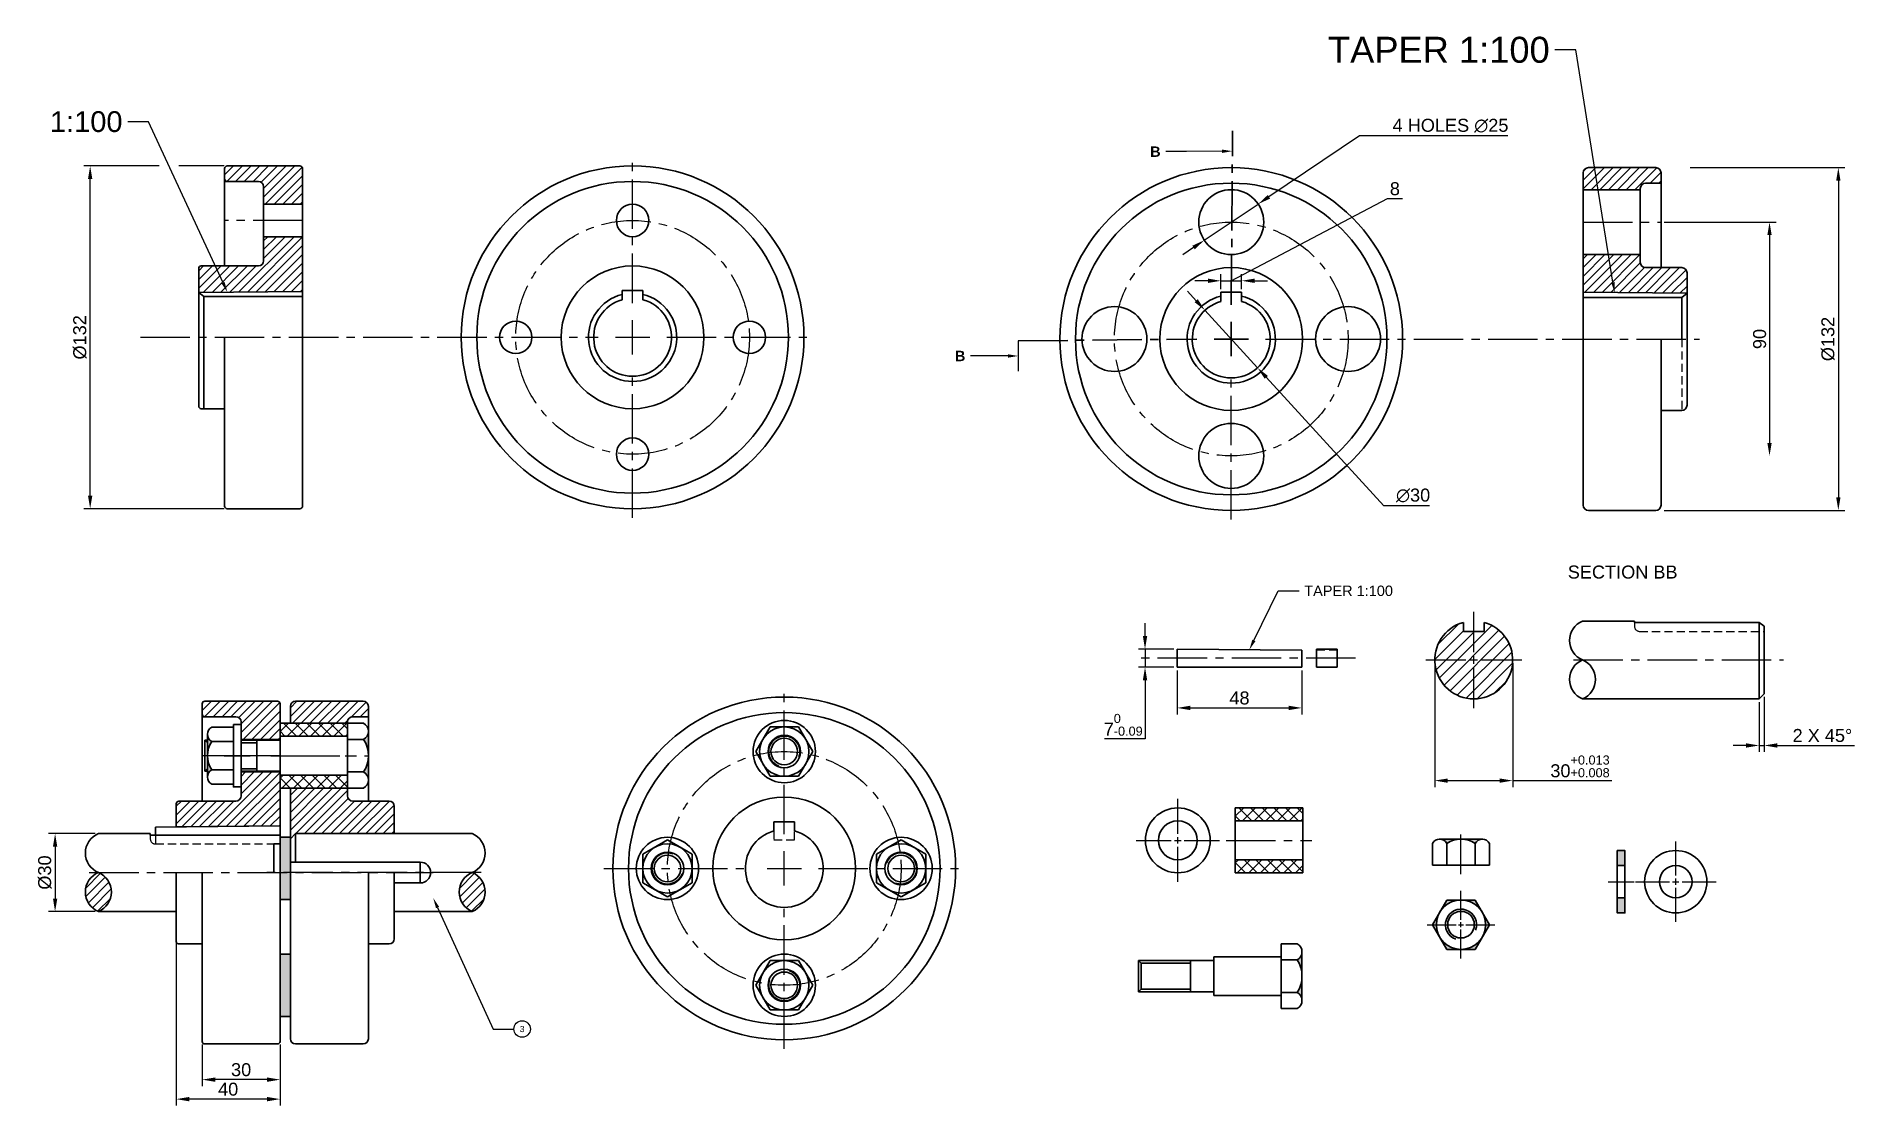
# Model space of a CAD drawing. Header units: millimetres. Extents: x 3557 to 4258, y 1072 to 1484.
import ezdxf
from ezdxf import colors
from ezdxf.entities.mleader import LeaderData, LeaderLine
from ezdxf.enums import TextEntityAlignment as Align
from ezdxf.math import Vec2, Vec3

# ---------------------------------------------------------------- set-up
doc = ezdxf.new("R2010")
doc.units = ezdxf.units.MM
doc.linetypes.add('CENTER2', pattern=[28.575, 19.05, -3.175, 3.175, -3.175])
doc.linetypes.add('HIDDEN2', pattern=[4.7625, 3.175, -1.5875])
for name, color, linetype in [('center lines', 1, 'CENTER2'), ('Dimention', 5, 'Continuous'), ('Hatching', 7, 'Continuous'), ('Hidden lines', 8, 'HIDDEN2')]:
    doc.layers.add(name, color=color, linetype=linetype)
doc.layers.add('Drawing', color=7, linetype='Continuous', lineweight=30)
doc.layers.add('Leaders', color=7, linetype='Continuous', lineweight=30)
doc.styles.get("Standard").update_dxf_attribs({"font": 'arial.ttf'})
doc.dimstyles.new('ISO-25', dxfattribs={"dimscale": 2, "dimtxt": 2.5, "dimasz": 2.5, "dimexe": 1.25, "dimexo": 0.625, "dimtad": 1, "dimtoh": 1, "dimdsep": 46, "dimtxsty": 'Standard', "dimcen": 2.5, "dimadec": 0, "dimazin": 0, "dimtfac": 1, "dimtmove": 0, "dimatfit": 3, "dimfxl": 1, "dimarcsym": 0})
pattern_1 = [(45, (-2213.112, -198.1182), (-1.683798, 1.683798), [])]

msp = doc.modelspace()

# ---------------------------------------------------------------- texts
at = {"layer": 'Leaders'}
msp.add_text('SECTION BB', height=5, dxfattribs=at).set_placement((4147.169, 1275.336))

# ---------------------------------------------------------------- blocks, each defined once
blk = doc.blocks.new('*U1')
at = {"layer": 'Drawing'}
blk.add_circle((0, 0), 6.25, dxfattribs=at)
blk = doc.blocks.new('*U2')
at = {"layer": 'center lines', "color": 0, "linetype": 'ByBlock', "lineweight": -2, "transparency": 16777216}
blk.add_blockref('*U1', (3786.93, 1413.21), dxfattribs=at)
for p, rotation in [((3741.93, 1368.21), 90), ((3831.93, 1368.21), 270), ((3786.93, 1323.21), 180)]:
    blk.add_blockref('*U1', p, dxfattribs=dict(at, rotation=rotation))
blk = doc.blocks.new('*D3')
at = {"layer": 'Defpoints', "color": 0, "transparency": 16777216}
for p in [(3577.99, 1434.21), (3630.79, 1434.21), (3630.79, 1302.21)]:
    blk.add_point(p, dxfattribs=at)
at = {"layer": 'Dimention', "color": 0, "lineweight": -2, "transparency": 16777216}
for p, q in [((3604.58, 1434.21), (3575.49, 1434.21)), ((3577.99, 1307.21), (3577.99, 1429.21)), ((3629.54, 1434.21), (3612.08, 1434.21)), ((3629.54, 1302.21), (3575.49, 1302.21))]:
    blk.add_line(p, q, dxfattribs=at)
at = {"layer": 'Dimention', "color": 0, "transparency": 16777216}
for points in [[(3577.16, 1429.21), (3578.82, 1429.21), (3577.99, 1434.21)], [(3577.16, 1307.21), (3578.82, 1307.21), (3577.99, 1302.21)]]:
    blk.add_solid(points, dxfattribs=at)
at = {"layer": 'Dimention', "color": 0, "transparency": 16777216, "insert": (3574.05, 1368.21), "char_height": 5, "attachment_point": 5, "rotation": 90}
blk.add_mtext('%%C132', dxfattribs=at)
blk = doc.blocks.new('*U4')
at = {"layer": 'Drawing'}
blk.add_circle((0, 0), 12.5, dxfattribs=at)
blk = doc.blocks.new('*U5')
at = {"layer": 'Drawing', "color": 0, "linetype": 'ByBlock', "lineweight": -2, "transparency": 16777216}
blk.add_blockref('*U4', (4155.48, 1378.72), dxfattribs=at)
for p, rotation in [((4110.48, 1333.72), 90), ((4200.48, 1333.72), 270), ((4155.48, 1288.72), 180)]:
    blk.add_blockref('*U4', p, dxfattribs=dict(at, rotation=rotation))
blk = doc.blocks.new('*D7')
at = {"layer": 'Defpoints', "color": 0, "transparency": 16777216}
for p in [(4193.11, 1433.56), (4183.11, 1301.56), (4251.4, 1301.56)]:
    blk.add_point(p, dxfattribs=at)
at = {"layer": 'Dimention', "color": 0, "lineweight": -2, "transparency": 16777216}
for p, q in [((4194.36, 1433.56), (4253.9, 1433.56)), ((4251.4, 1428.56), (4251.4, 1306.56)), ((4184.36, 1301.56), (4253.9, 1301.56))]:
    blk.add_line(p, q, dxfattribs=at)
at = {"layer": 'Dimention', "color": 0, "transparency": 16777216}
for points in [[(4250.56, 1428.56), (4252.23, 1428.56), (4251.4, 1433.56)], [(4250.56, 1306.56), (4252.23, 1306.56), (4251.4, 1301.56)]]:
    blk.add_solid(points, dxfattribs=at)
at = {"layer": 'Dimention', "color": 0, "transparency": 16777216, "insert": (4247.45, 1367.56), "char_height": 5, "attachment_point": 5, "rotation": 90}
blk.add_mtext('%%C132', dxfattribs=at)
blk = doc.blocks.new('*D8')
at = {"layer": 'Defpoints', "color": 0, "transparency": 16777216}
for p in [(4007.41, 1378.63), (4027.66, 1356.5)]:
    blk.add_point(p, dxfattribs=at)
at = {"layer": 'Dimention', "color": 0, "lineweight": -2, "transparency": 16777216}
for p, q in [((4004.04, 1382.32), (4000.66, 1386)), ((4007.41, 1378.63), (4027.66, 1356.5)), ((4076.28, 1303.37), (4031.04, 1352.81)), ((4093.88, 1303.37), (4076.28, 1303.37))]:
    blk.add_line(p, q, dxfattribs=at)
at = {"layer": 'Dimention', "color": 0, "transparency": 16777216}
for points in [[(4004.65, 1382.88), (4003.42, 1381.75), (4007.41, 1378.63)], [(4031.65, 1353.37), (4030.43, 1352.24), (4027.66, 1356.5)]]:
    blk.add_solid(points, dxfattribs=at)
at = {"layer": 'Dimention', "color": 0, "transparency": 16777216, "insert": (4087.59, 1307.31), "char_height": 5, "attachment_point": 5}
blk.add_mtext('∅30', dxfattribs=at)
blk = doc.blocks.new('*D9')
at = {"layer": 'Defpoints', "color": 0, "transparency": 16777216}
for p in [(4027.91, 1419.53), (4007.16, 1405.59)]:
    blk.add_point(p, dxfattribs=at)
at = {"layer": 'Dimention', "color": 0, "lineweight": -2, "transparency": 16777216}
for p, q in [((4066.91, 1445.74), (4032.06, 1422.32)), ((4124.14, 1445.74), (4066.91, 1445.74)), ((4007.16, 1405.59), (4027.91, 1419.53)), ((4003.01, 1402.8), (3998.86, 1400.01))]:
    blk.add_line(p, q, dxfattribs=at)
at = {"layer": 'Dimention', "color": 0, "transparency": 16777216}
for points in [[(4031.6, 1423.01), (4032.53, 1421.63), (4027.91, 1419.53)], [(4002.55, 1403.49), (4003.48, 1402.11), (4007.16, 1405.59)]]:
    blk.add_solid(points, dxfattribs=at)
at = {"layer": 'Dimention', "color": 0, "transparency": 16777216, "insert": (4102, 1449.68), "char_height": 5, "attachment_point": 5}
blk.add_mtext('4 HOLES ∅25', dxfattribs=at)
blk = doc.blocks.new('*D11')
at = {"layer": 'Defpoints', "color": 0, "transparency": 16777216}
for p in [(4183.11, 1412.56), (4017.54, 1322.56), (4224.89, 1322.56)]:
    blk.add_point(p, dxfattribs=at)
at = {"layer": 'Dimention', "color": 0, "lineweight": -2, "transparency": 16777216}
for p, q in [((4184.36, 1412.56), (4227.39, 1412.56)), ((4224.89, 1407.56), (4224.89, 1327.56))]:
    blk.add_line(p, q, dxfattribs=at)
at = {"layer": 'Dimention', "color": 0, "transparency": 16777216}
for points in [[(4224.06, 1407.56), (4225.72, 1407.56), (4224.89, 1412.56)], [(4224.06, 1327.56), (4225.72, 1327.56), (4224.89, 1322.56)]]:
    blk.add_solid(points, dxfattribs=at)
at = {"layer": 'Dimention', "color": 0, "transparency": 16777216, "insert": (4221.09, 1367.56), "char_height": 5, "attachment_point": 5, "rotation": 90}
blk.add_mtext('90', dxfattribs=at)
blk = doc.blocks.new('*D12')
at = {"layer": 'Defpoints', "color": 0, "transparency": 16777216}
for p in [(4021.54, 1389.98), (4013.54, 1385.56), (4021.54, 1385.56)]:
    blk.add_point(p, dxfattribs=at)
at = {"layer": 'Dimention', "color": 0, "lineweight": -2, "transparency": 16777216}
for p, q in [((4017.54, 1389.98), (4077.68, 1421.61)), ((4077.68, 1421.61), (4083.48, 1421.61)), ((4008.54, 1389.98), (4003.54, 1389.98)), ((4013.54, 1386.81), (4013.54, 1392.48)), ((4013.54, 1389.98), (4021.54, 1389.98)), ((4013.54, 1389.98), (4021.54, 1389.98)), ((4021.54, 1386.81), (4021.54, 1392.48)), ((4026.54, 1389.98), (4031.54, 1389.98))]:
    blk.add_line(p, q, dxfattribs=at)
at = {"layer": 'Dimention', "color": 0, "transparency": 16777216}
for points in [[(4008.54, 1390.82), (4008.54, 1389.15), (4013.54, 1389.98)], [(4026.54, 1390.82), (4026.54, 1389.15), (4021.54, 1389.98)]]:
    blk.add_solid(points, dxfattribs=at)
at = {"layer": 'Dimention', "color": 0, "transparency": 16777216, "insert": (4080.58, 1425.41), "char_height": 5, "attachment_point": 5}
blk.add_mtext('8', dxfattribs=at)
blk = doc.blocks.new('*U14')
at = {"layer": 'center lines', "color": 0, "linetype": 'CENTER2', "transparency": 16777216}
for p, q in [((0, 3), (0, 18.5)), ((-18.5, 0), (-3, 0)), ((3, 0), (18.5, 0)), ((0, -18.5), (0, -3))]:
    blk.add_line(p, q, dxfattribs=at)
at = {"layer": 'center lines', "color": 0, "linetype": 'Continuous', "transparency": 16777216}
for p, q in [((-1.5, 0), (1.5, 0)), ((0, -1.5), (0, 1.5))]:
    blk.add_line(p, q, dxfattribs=at)
blk = doc.blocks.new('*U15')
at = {"layer": 'center lines', "color": 0, "linetype": 'CENTER2', "transparency": 16777216}
blk.add_line((-25.5, 0), (55.37, 0), dxfattribs=at)
blk = doc.blocks.new('*D16')
at = {"layer": 'Defpoints', "color": 0, "transparency": 16777216}
for p in [(4095.96, 1243.98), (4125.96, 1243.98), (4125.96, 1197.53)]:
    blk.add_point(p, dxfattribs=at)
at = {"layer": 'Dimention', "color": 0, "lineweight": -2, "transparency": 16777216}
for p, q in [((4095.96, 1242.73), (4095.96, 1195.03)), ((4125.96, 1242.73), (4125.96, 1195.03)), ((4100.96, 1197.53), (4120.96, 1197.53)), ((4125.96, 1197.53), (4164.18, 1197.53))]:
    blk.add_line(p, q, dxfattribs=at)
at = {"layer": 'Dimention', "color": 0, "transparency": 16777216}
for points in [[(4100.96, 1198.36), (4100.96, 1196.69), (4095.96, 1197.53)], [(4120.96, 1198.36), (4120.96, 1196.69), (4125.96, 1197.53)]]:
    blk.add_solid(points, dxfattribs=at)
at = {"layer": 'Dimention', "color": 0, "transparency": 16777216, "insert": (4151.89, 1202.98), "char_height": 5, "attachment_point": 5}
blk.add_mtext('30{\\H0.7x;\\S+0.013^ +0.008;}', dxfattribs=at)
blk = doc.blocks.new('*D17')
at = {"layer": 'Defpoints', "color": 0, "transparency": 16777216}
for p in [(4220.86, 1228.98), (4222.86, 1230.98), (4222.86, 1211.06)]:
    blk.add_point(p, dxfattribs=at)
at = {"layer": 'Dimention', "color": 0, "lineweight": -2, "transparency": 16777216}
for p, q in [((4220.86, 1227.73), (4220.86, 1208.56)), ((4222.86, 1229.73), (4222.86, 1208.56)), ((4215.86, 1211.06), (4210.86, 1211.06)), ((4220.86, 1211.06), (4222.86, 1211.06)), ((4227.86, 1211.06), (4257.68, 1211.06))]:
    blk.add_line(p, q, dxfattribs=at)
at = {"layer": 'Dimention', "color": 0, "transparency": 16777216}
for points in [[(4215.86, 1211.9), (4215.86, 1210.23), (4220.86, 1211.06)], [(4227.86, 1211.9), (4227.86, 1210.23), (4222.86, 1211.06)]]:
    blk.add_solid(points, dxfattribs=at)
at = {"layer": 'Dimention', "color": 0, "transparency": 16777216, "insert": (4245.27, 1214.87), "char_height": 5, "attachment_point": 5}
blk.add_mtext('2 X 45%%D', dxfattribs=at)
blk = doc.blocks.new('*U18')
at = {"layer": 'center lines', "color": 0, "linetype": 'CENTER2', "transparency": 16777216}
blk.add_line((11, 0), (-73.86, 0), dxfattribs=at)
blk = doc.blocks.new('*D19')
at = {"layer": 'Defpoints', "color": 0, "transparency": 16777216}
for p in [(3996.72, 1241.18), (4044.72, 1241.18), (4044.72, 1225.51)]:
    blk.add_point(p, dxfattribs=at)
at = {"layer": 'Dimention', "color": 0, "lineweight": -2, "transparency": 16777216}
for p, q in [((3996.72, 1239.93), (3996.72, 1223.01)), ((4044.72, 1239.93), (4044.72, 1223.01)), ((4001.72, 1225.51), (4039.72, 1225.51))]:
    blk.add_line(p, q, dxfattribs=at)
at = {"layer": 'Dimention', "color": 0, "transparency": 16777216}
for points in [[(4001.72, 1226.35), (4001.72, 1224.68), (3996.72, 1225.51)], [(4039.72, 1226.35), (4039.72, 1224.68), (4044.72, 1225.51)]]:
    blk.add_solid(points, dxfattribs=at)
at = {"layer": 'Dimention', "color": 0, "transparency": 16777216, "insert": (4020.72, 1229.32), "char_height": 5, "attachment_point": 5}
blk.add_mtext('48', dxfattribs=at)
blk = doc.blocks.new('*D20')
at = {"layer": 'Defpoints', "color": 0, "transparency": 16777216}
for p in [(3996.72, 1248.18), (3984.33, 1241.18), (3996.72, 1241.18)]:
    blk.add_point(p, dxfattribs=at)
at = {"layer": 'Dimention', "color": 0, "lineweight": -2, "transparency": 16777216}
for p, q in [((3984.33, 1253.18), (3984.33, 1258.18)), ((3995.47, 1248.18), (3981.83, 1248.18)), ((3984.33, 1248.18), (3984.33, 1241.18)), ((3995.47, 1241.18), (3981.83, 1241.18)), ((3984.33, 1236.18), (3984.33, 1213.62)), ((3984.33, 1213.62), (3968.75, 1213.62))]:
    blk.add_line(p, q, dxfattribs=at)
at = {"layer": 'Dimention', "color": 0, "transparency": 16777216}
for points in [[(3983.5, 1253.18), (3985.16, 1253.18), (3984.33, 1248.18)], [(3983.5, 1236.18), (3985.16, 1236.18), (3984.33, 1241.18)]]:
    blk.add_solid(points, dxfattribs=at)
at = {"layer": 'Dimention', "color": 0, "transparency": 16777216, "insert": (3975.92, 1219.02), "char_height": 5, "attachment_point": 5}
blk.add_mtext('7{\\H0.7x;\\S0^ -0.09;}', dxfattribs=at)
blk = doc.blocks.new('*U21')
at = {"layer": 'center lines', "color": 0, "linetype": 'CENTER2', "transparency": 16777216}
for p, q in [((0, 2.5), (0, 16)), ((-16, 0), (-2.5, 0)), ((2.5, 0), (16, 0)), ((0, -16), (0, -2.5))]:
    blk.add_line(p, q, dxfattribs=at)
at = {"layer": 'center lines', "color": 0, "linetype": 'Continuous', "transparency": 16777216}
for p, q in [((-1.25, 0), (1.25, 0)), ((0, -1.25), (0, 1.25))]:
    blk.add_line(p, q, dxfattribs=at)
blk = doc.blocks.new('*U22')
at = {"layer": 'center lines', "color": 0, "linetype": 'CENTER2', "transparency": 16777216}
blk.add_line((-16.5, 0), (16.5, 0), dxfattribs=at)
blk = doc.blocks.new('*U28')
at = {"color": 0, "linetype": 'Continuous'}
for p, q in [((-9.5, 5.48), (0, 10.97)), ((9.5, 5.48), (0, 10.97)), ((-9.5, -5.48), (-9.5, 5.48)), ((9.5, -5.48), (9.5, 5.48)), ((-9.5, -5.48), (0, -10.97)), ((9.5, -5.48), (0, -10.97))]:
    blk.add_line(p, q, dxfattribs=at)
for radius in [9.5, 5.12]:
    blk.add_circle((0, 0), radius, dxfattribs=at)
blk.add_arc((0, 0), 6, 250, 160, dxfattribs=at)
blk = doc.blocks.new('*U29')
at = {"layer": 'center lines', "color": 0, "linetype": 'CENTER2', "transparency": 16777216}
for p, q in [((0, 1.9), (0, 13)), ((-13, 0), (-1.9, 0)), ((1.9, 0), (13, 0)), ((0, -13), (0, -1.9))]:
    blk.add_line(p, q, dxfattribs=at)
at = {"layer": 'center lines', "color": 0, "linetype": 'Continuous', "transparency": 16777216}
for p, q in [((-0.95, 0), (0.95, 0)), ((0, -0.95), (0, 0.95))]:
    blk.add_line(p, q, dxfattribs=at)
blk = doc.blocks.new('*U30')
at = {"layer": 'center lines', "color": 0, "linetype": 'CENTER2', "transparency": 16777216}
blk.add_line((0, -7.65), (0, 7.65), dxfattribs=at)
blk = doc.blocks.new('*U38')
at = {"layer": 'center lines', "color": 0, "linetype": 'CENTER2', "transparency": 16777216}
blk.add_line((-5, 0), (5, 0), dxfattribs=at)
blk = doc.blocks.new('*U39')
at = {"layer": 'center lines', "color": 0, "linetype": 'CENTER2', "transparency": 16777216}
for p, q in [((0, 2.4), (0, 15.5)), ((-15.5, 0), (-2.4, 0)), ((2.4, 0), (15.5, 0)), ((0, -15.5), (0, -2.4))]:
    blk.add_line(p, q, dxfattribs=at)
at = {"layer": 'center lines', "color": 0, "linetype": 'Continuous', "transparency": 16777216}
for p, q in [((-1.2, 0), (1.2, 0)), ((0, -1.2), (0, 1.2))]:
    blk.add_line(p, q, dxfattribs=at)
blk = doc.blocks.new('*U111')
at = {"layer": 'center lines', "color": 0, "linetype": 'CENTER2', "transparency": 16777216}
blk.add_line((-16.5, 0), (16.5, 0), dxfattribs=at)
blk = doc.blocks.new('*U113')
at = {"layer": 'center lines', "color": 0, "linetype": 'CENTER2', "transparency": 16777216}
blk.add_line((7.65, 0), (-7.65, 0), dxfattribs=at)
blk = doc.blocks.new('*U105')
at = {"layer": 'center lines', "color": 0, "linetype": 'CENTER2', "transparency": 16777216}
blk.add_line((-5, 0), (5, 0), dxfattribs=at)
blk = doc.blocks.new('*U125')
at = {"layer": 'Drawing'}
blk.add_circle((0, 0), 6.25, dxfattribs=at)
blk = doc.blocks.new('*U126')
at = {"layer": 'Drawing', "color": 0, "linetype": 'ByBlock', "lineweight": -2, "transparency": 16777216}
blk.add_blockref('*U125', (3786.93, 1413.21), dxfattribs=at)
for p, rotation in [((3741.93, 1368.21), 90), ((3831.93, 1368.21), 270), ((3786.93, 1323.21), 180)]:
    blk.add_blockref('*U125', p, dxfattribs=dict(at, rotation=rotation))
blk = doc.blocks.new('*U127')
at = {"layer": 'center lines', "color": 0, "linetype": 'CENTER2', "transparency": 16777216}
for p, q in [((0, 13.2), (0, 69.5)), ((-69.5, 0), (-13.2, 0)), ((13.2, 0), (69.5, 0)), ((0, -69.5), (0, -13.2))]:
    blk.add_line(p, q, dxfattribs=at)
at = {"layer": 'center lines', "color": 0, "linetype": 'Continuous', "transparency": 16777216}
for p, q in [((-6.6, 0), (6.6, 0)), ((0, -6.6), (0, 6.6))]:
    blk.add_line(p, q, dxfattribs=at)
blk = doc.blocks.new('*U128')
at = {"layer": 'Drawing'}
blk.add_circle((0, 0), 12, dxfattribs=at)
blk = doc.blocks.new('*U129')
at = {"layer": 'Drawing', "color": 0, "linetype": 'ByBlock', "lineweight": -2, "transparency": 16777216}
blk.add_blockref('*U128', (5965.94, 1405.24), dxfattribs=at)
for p, rotation in [((5920.94, 1360.24), 90), ((6010.94, 1360.24), 270), ((5965.94, 1315.24), 180)]:
    blk.add_blockref('*U128', p, dxfattribs=dict(at, rotation=rotation))
blk = doc.blocks.new('*U130')
at = {"layer": 'Drawing', "rotation": 90}
blk.add_blockref('*U28', (0, 0), dxfattribs=at)
blk = doc.blocks.new('*U131')
at = {"layer": 'Drawing', "color": 0, "linetype": 'ByBlock', "lineweight": -2, "transparency": 16777216}
blk.add_blockref('*U130', (5965.94, 1405.24), dxfattribs=at)
for p, rotation in [((5920.94, 1360.24), 90), ((6010.94, 1360.24), 270), ((5965.94, 1315.24), 180)]:
    blk.add_blockref('*U130', p, dxfattribs=dict(at, rotation=rotation))
blk = doc.blocks.new('*U133')
at = {"layer": 'center lines', "color": 0, "linetype": 'CENTER2', "transparency": 16777216}
blk.add_line((-16, 0), (116.52, 0), dxfattribs=at)
blk = doc.blocks.new('*U135')
at = {"layer": 'center lines', "color": 0, "linetype": 'CENTER2', "transparency": 16777216}
blk.add_line((28, 0), (-55.37, 0), dxfattribs=at)
blk = doc.blocks.new('_TagCircle - Imperial')
at = {"color": 0, "linetype": 'ByBlock', "lineweight": -2, "transparency": 16777216}
blk.add_circle((0, 0), 0.125, dxfattribs=at)
at = {"color": 0, "transparency": 16777216}
blk.add_attdef('TAGNUMBER', text='', height=0.09375, dxfattribs=at).set_placement((0, -0.046875), align=Align.CENTER)
blk = doc.blocks.new('*D140')
at = {"layer": 'Defpoints', "color": 0, "transparency": 16777216}
for p in [(3581.14, 1177.13), (3564.48, 1147.13), (3581.14, 1147.13)]:
    blk.add_point(p, dxfattribs=at)
at = {"layer": 'Dimention', "color": 0, "lineweight": -2, "transparency": 16777216}
for p, q in [((3579.89, 1177.13), (3561.98, 1177.13)), ((3564.48, 1172.13), (3564.48, 1152.13)), ((3579.89, 1147.13), (3561.98, 1147.13))]:
    blk.add_line(p, q, dxfattribs=at)
at = {"layer": 'Dimention', "color": 0, "transparency": 16777216}
for points in [[(3563.65, 1172.13), (3565.32, 1172.13), (3564.48, 1177.13)], [(3563.65, 1152.13), (3565.32, 1152.13), (3564.48, 1147.13)]]:
    blk.add_solid(points, dxfattribs=at)
at = {"layer": 'Dimention', "color": 0, "transparency": 16777216, "insert": (3560.54, 1162.13), "char_height": 5, "attachment_point": 5, "rotation": 90}
blk.add_mtext('%%C30', dxfattribs=at)
blk = doc.blocks.new('*D143')
at = {"layer": 'Defpoints', "color": 0, "transparency": 16777216}
for p in [(3621.14, 1097.13), (3651.14, 1097.13), (3621.14, 1082.39)]:
    blk.add_point(p, dxfattribs=at)
at = {"layer": 'Dimention', "color": 0, "lineweight": -2, "transparency": 16777216}
for p, q in [((3621.14, 1095.88), (3621.14, 1079.89)), ((3651.14, 1095.88), (3651.14, 1079.89)), ((3646.14, 1082.39), (3626.14, 1082.39))]:
    blk.add_line(p, q, dxfattribs=at)
at = {"layer": 'Dimention', "color": 0, "transparency": 16777216}
for points in [[(3626.14, 1083.22), (3626.14, 1081.55), (3621.14, 1082.39)], [(3646.14, 1083.22), (3646.14, 1081.55), (3651.14, 1082.39)]]:
    blk.add_solid(points, dxfattribs=at)
at = {"layer": 'Dimention', "color": 0, "transparency": 16777216, "insert": (3636.14, 1086.19), "char_height": 5, "attachment_point": 5}
blk.add_mtext('30', dxfattribs=at)
blk = doc.blocks.new('*D144')
at = {"layer": 'Defpoints', "color": 0, "transparency": 16777216}
for p in [(3611.14, 1138.91), (3651.14, 1097.13), (3611.14, 1074.89)]:
    blk.add_point(p, dxfattribs=at)
at = {"layer": 'Dimention', "color": 0, "lineweight": -2, "transparency": 16777216}
for p, q in [((3611.14, 1137.66), (3611.14, 1072.39)), ((3651.14, 1095.88), (3651.14, 1072.39)), ((3646.14, 1074.89), (3616.14, 1074.89))]:
    blk.add_line(p, q, dxfattribs=at)
at = {"layer": 'Dimention', "color": 0, "transparency": 16777216}
for points in [[(3616.14, 1075.72), (3616.14, 1074.05), (3611.14, 1074.89)], [(3646.14, 1075.72), (3646.14, 1074.05), (3651.14, 1074.89)]]:
    blk.add_solid(points, dxfattribs=at)
at = {"layer": 'Dimention', "color": 0, "transparency": 16777216, "insert": (3631.14, 1078.69), "char_height": 5, "attachment_point": 5}
blk.add_mtext('40', dxfattribs=at)

# ---------------------------------------------------------------- dimensions: what is measured, and where the dimension line sits
at = {"layer": 'Dimention'}
dim = msp.add_diameter_dim_2p(p1=(4007.163, 1405.59), p2=(4027.914, 1419.533), text='4 HOLES <>', dimstyle='ISO-25', dxfattribs=at)
dim.commit()
dim.dimension.update_dxf_attribs({"geometry": '*D9', "text_midpoint": (4101.996, 1445.737), "dimtype": 163})
for base, p1, p2, text, picture, middle in [((3577.989, 1434.214), (3630.794, 1302.214), (3630.794, 1434.214), '%%C<>', '*D3', (3577.989, 1368.214)), ((3984.332, 1241.181), (3996.723, 1248.181), (3996.723, 1241.181), '<>{\\H0.7x;\\S0^ -0.09;}', '*D20', (3975.917, 1213.616))]:
    dim = msp.add_linear_dim(base=base, p1=p1, p2=p2, angle=90, text=text, dimstyle='ISO-25', dxfattribs=at)
    dim.commit()
    dim.dimension.update_dxf_attribs({"geometry": picture, "text_midpoint": middle, "dimtype": 160})
for base, p1, p2, picture, middle in [((4251.395, 1301.561), (4193.107, 1433.56), (4183.107, 1301.561), '*D7', (4247.453, 1367.561)), ((3564.485, 1147.126), (3581.144, 1177.126), (3581.144, 1147.126), '*D140', (3560.542, 1162.126))]:
    dim = msp.add_linear_dim(base=base, p1=p1, p2=p2, angle=90, text='%%C<>', dimstyle='ISO-25', dxfattribs=at)
    dim.commit()
    dim.dimension.update_dxf_attribs({"geometry": picture, "text_midpoint": middle})
dim = msp.add_linear_dim(base=(4021.538, 1389.983), p1=(4013.538, 1385.561), p2=(4021.538, 1385.561), dimstyle='ISO-25', override={"dimtmove": 1}, dxfattribs=at)
dim.commit()
dim.dimension.update_dxf_attribs({"geometry": '*D12', "text_midpoint": (4078.933, 1421.608), "dimtype": 160})
dim = msp.add_linear_dim(base=(4224.892, 1322.561), p1=(4183.107, 1412.561), p2=(4017.538, 1322.561), angle=90, dimstyle='ISO-25', override={"dimse2": 1}, dxfattribs=at)
dim.commit()
dim.dimension.update_dxf_attribs({"geometry": '*D11', "text_midpoint": (4221.089, 1367.561)})
dim = msp.add_diameter_dim_2p(p1=(4007.412, 1378.627), p2=(4027.664, 1356.495), dimstyle='ISO-25', dxfattribs=at)
dim.commit()
dim.dimension.update_dxf_attribs({"geometry": '*D8', "text_midpoint": (4087.591, 1303.37), "dimtype": 163})
for base, p1, p2, picture, middle in [((4044.723, 1225.515), (3996.723, 1241.181), (4044.723, 1241.181), '*D19', (4020.723, 1229.317)), ((3611.144, 1074.888), (3651.144, 1097.126), (3611.144, 1138.91), '*D144', (3631.144, 1078.691)), ((3621.144, 1082.388), (3651.144, 1097.126), (3621.144, 1097.126), '*D143', (3636.144, 1086.193))]:
    dim = msp.add_linear_dim(base=base, p1=p1, p2=p2, dimstyle='ISO-25', dxfattribs=at)
    dim.commit()
    dim.dimension.update_dxf_attribs({"geometry": picture, "text_midpoint": middle})
dim = msp.add_linear_dim(base=(4125.957, 1197.528), p1=(4095.957, 1243.984), p2=(4125.957, 1243.984), text='<>{\\H0.7x;\\S+0.013^ +0.008;}', dimstyle='ISO-25', dxfattribs=at)
dim.commit()
dim.dimension.update_dxf_attribs({"geometry": '*D16', "text_midpoint": (4151.893, 1197.528), "dimtype": 160})
dim = msp.add_linear_dim(base=(4222.857, 1211.062), p1=(4220.857, 1228.984), p2=(4222.857, 1230.984), text='<> X 45%%D', dimstyle='ISO-25', dxfattribs=at)
dim.commit()
dim.dimension.update_dxf_attribs({"geometry": '*D17', "text_midpoint": (4245.267, 1214.865)})

# ---------------------------------------------------------------- hatches: boundary and pattern name
at = {"layer": 'Hatching'}
h = msp.add_hatch(dxfattribs=at)
h.set_pattern_fill('ANSI31', color=8, scale=0.75)
h.paths.add_polyline_path([(3659.794, 1433.214, 0.4142136), (3658.794, 1434.214), (3630.794, 1434.214, 0.4142136), (3629.794, 1433.214), (3629.794, 1429.214, 0.4142136), (3630.794, 1428.214), (3642.794, 1428.214, -0.4142136), (3644.794, 1426.214), (3644.794, 1419.464), (3659.794, 1419.464)])
h.paths.add_polyline_path([(3659.794, 1406.964), (3644.794, 1406.964), (3644.794, 1397.714, -0.4142136), (3642.794, 1395.714), (3620.794, 1395.714, 0.4142136), (3619.794, 1394.714), (3619.794, 1385.472), (3619.798, 1385.469), (3659.794, 1385.869)])
h.paths.add_polyline_path([(4175.107, 1397.061), (4175.107, 1400.057), (4153.107, 1400.057), (4153.107, 1385.561), (4193.107, 1385.161), (4193.107, 1393.061, 0.4142136), (4191.107, 1395.061), (4177.107, 1395.061, -0.4142136)])
h.paths.add_polyline_path([(4183.107, 1431.56, 0.4142136), (4181.107, 1433.56), (4157.485, 1433.56), (4158.849, 1425.057), (4175.107, 1425.057), (4175.107, 1425.56, -0.4142136), (4177.107, 1427.56), (4183.107, 1427.56)])
h.paths.add_polyline_path([(4157.485, 1433.56), (4155.107, 1433.56, 0.4142136), (4153.107, 1431.56), (4153.107, 1425.057), (4158.849, 1425.057)])
h = msp.add_hatch(dxfattribs=at)
h.set_pattern_fill('ANSI31')
h.set_pattern_definition([(45, (289.788, 64.7637), (-2.245064, 2.245064), [])])
h.paths.add_polyline_path([(4110.957, 1254.984), (4106.957, 1254.984), (4106.957, 1258.441, 7.3642081), (4114.957, 1258.441), (4114.957, 1254.984)])
h = msp.add_hatch(dxfattribs=at)
h.set_pattern_fill('ANSI31', color=8, scale=0.75)
h.set_pattern_definition(pattern_1)
h.paths.add_polyline_path([(3651.144, 1213.376), (3651.144, 1227.126, 0.4142136), (3650.144, 1228.126), (3622.144, 1228.126, 0.4142136), (3621.144, 1227.126), (3621.144, 1223.126, 0.4142136), (3622.144, 1222.126), (3634.144, 1222.126, -0.4142136), (3636.144, 1220.126), (3636.144, 1213.376)])
h.paths.add_polyline_path([(3651.144, 1180.126), (3651.144, 1200.876), (3636.144, 1200.876), (3636.144, 1191.626, -0.4142136), (3634.144, 1189.626), (3612.144, 1189.626, 0.4142136), (3611.144, 1188.626), (3611.144, 1179.726)])
h = msp.add_hatch(dxfattribs=at)
h.set_pattern_fill('ANSI31', color=8, scale=0.75)
h.set_pattern_definition([(45, (-2053.9492, -196.531), (-1.683798, 1.683798), [])])
h.paths.add_polyline_path([(3657.144, 1228.126, 0.4142136), (3655.144, 1226.126), (3655.144, 1219.626), (3677.144, 1219.626), (3677.144, 1220.126, -0.4142136), (3679.144, 1222.126), (3685.144, 1222.126), (3685.144, 1226.126, 0.4142136), (3683.144, 1228.126)])
h.paths.add_polyline_path([(3655.144, 1194.622), (3655.144, 1175.126), (3657.144, 1177.126), (3695.144, 1177.126), (3695.144, 1187.627, 0.4142136), (3693.144, 1189.627), (3679.144, 1189.627, -0.4142136), (3677.144, 1191.627), (3677.144, 1194.622)])
h.paths.add_polyline_path([(3725.144, 1147.126, 0.6666667), (3725.144, 1162.126, 0.6666667)])
h = msp.add_hatch(dxfattribs=at)
h.set_pattern_fill('ANSI37')
h.set_pattern_definition([(45, (-585.2305, -7.1194), (-2.245064, 2.245064), []), (135, (-585.2305, -7.1194), (-2.245064, -2.245064), [])])
h.paths.add_polyline_path([(3677.144, 1214.626), (3677.144, 1219.626), (3651.144, 1219.626), (3651.144, 1214.626)])
h.paths.add_polyline_path([(3677.144, 1194.626), (3677.144, 1199.626), (3651.144, 1199.626), (3651.144, 1194.626)])
h = msp.add_hatch(color=8, dxfattribs=at)
h.dxf.hatch_style = 1
h.paths.add_polyline_path([(3624.851, 1212.611, -0.2679492), (3623.144, 1215.139), (3623.144, 1207.126, -0.1520442)])
h.paths.add_polyline_path([(3623.144, 1207.126), (3623.144, 1202.126), (3623.144, 1199.144, -0.2655717), (3624.851, 1201.641, -0.1520442)])
h = msp.add_hatch(color=8, dxfattribs=at)
h.dxf.hatch_style = 1
h.paths.add_polyline_path([(3685.144, 1216.503, -0.2681946), (3683.339, 1213.376, -0.1415215), (3685.144, 1207.126)])
h.paths.add_polyline_path([(3683.339, 1200.876, -0.2679492), (3685.144, 1197.753), (3685.144, 1207.126, -0.1415215)])
h = msp.add_hatch(dxfattribs=at)
h.set_pattern_fill('ANSI37')
h.set_pattern_definition([(45, (-217.2743, -39.7203), (-2.245064, 2.245064), []), (135, (-217.2743, -39.7203), (-2.245064, -2.245064), [])])
h.paths.add_polyline_path([(4045.1, 1182.025), (4045.1, 1187.025), (4019.1, 1187.025), (4019.1, 1182.025)])
h.paths.add_polyline_path([(4045.1, 1162.025), (4045.1, 1167.025), (4019.1, 1167.025), (4019.1, 1162.025)])
h = msp.add_hatch(color=9, dxfattribs=at)
h.dxf.hatch_style = 1
h.paths.add_polyline_path([(3655.144, 1175.126), (3655.144, 1175.713), (3651.144, 1175.713), (3651.144, 1162.126), (3655.144, 1162.126)])
h.paths.add_polyline_path([(3655.144, 1162.126), (3651.144, 1162.126), (3651.144, 1151.713), (3655.144, 1151.713)])
h.paths.add_polyline_path([(3655.144, 1130.713), (3651.144, 1130.713), (3651.144, 1106.713), (3655.144, 1106.713)])
h = msp.add_hatch(color=8, dxfattribs=at)
h.dxf.hatch_style = 1
h.paths.add_polyline_path([(4106.044, 1175.016), (4098.062, 1175.016, -0.2655717), (4100.559, 1173.309, -0.1520442)])
h.paths.add_polyline_path([(4114.056, 1175.016), (4106.044, 1175.016, -0.1520442), (4111.529, 1173.309, -0.2679492)])
h.paths.add_polyline_path([(4111.529, 1151.558), (4106.044, 1151.558, -0.2678674), (4114.27, 1146.811)])
h.paths.add_polyline_path([(4106.044, 1151.558), (4100.559, 1151.558), (4097.815, 1146.806, -0.268031)])
h.paths.add_polyline_path([(4097.815, 1146.806), (4095.074, 1142.058), (4096.544, 1142.058, -0.1315749)])
h.paths.add_polyline_path([(4096.544, 1142.058), (4095.074, 1142.058), (4097.818, 1137.306, -0.1317301)])
h.paths.add_polyline_path([(4097.818, 1137.306), (4100.559, 1132.558), (4106.044, 1132.558, -0.2678674)])
h.paths.add_polyline_path([(4114.273, 1137.311, -0.268031), (4106.044, 1132.558), (4111.529, 1132.558)])
h.paths.add_polyline_path([(4117.014, 1142.058), (4115.544, 1142.058, -0.1315749), (4114.273, 1137.311)])
h.paths.add_polyline_path([(4114.27, 1146.811, -0.1317301), (4115.544, 1142.058), (4117.014, 1142.058)])
h = msp.add_hatch(color=8, dxfattribs=at)
h.dxf.hatch_style = 1
h.paths.add_polyline_path([(4166.217, 1164.865), (4169.217, 1164.865), (4169.217, 1170.615), (4166.217, 1170.615)])
h.paths.add_polyline_path([(4169.217, 1152.365), (4166.217, 1152.365), (4166.217, 1146.615), (4169.217, 1146.615)])
h = msp.add_hatch(dxfattribs=at)
h.set_pattern_fill('ANSI31', color=8, scale=0.75)
h.set_pattern_definition(pattern_1)
h.paths.add_polyline_path([(3581.144, 1162.126, 0.6666667), (3581.144, 1147.126, 0.6666667)])
h = msp.add_hatch(color=8, dxfattribs=at)
h.dxf.hatch_style = 1
h.paths.add_polyline_path([(4044.793, 1131.601, -0.2681946), (4042.988, 1128.475, -0.1415215), (4044.793, 1122.225)])
h.paths.add_polyline_path([(4042.988, 1115.975, -0.2679492), (4044.793, 1112.851), (4044.793, 1122.225, -0.1415215)])

# ---------------------------------------------------------------- linework, layer by layer
at = {"layer": 'center lines', "linetype": 'CENTER2', "lineweight": 30}
for p, q in [((4017.538, 1380.761), (4018.042, 1447.757)), ((3935.483, 1366.842), (4004.338, 1367.561))]:
    msp.add_line(p, q, dxfattribs=at)
at = {"layer": 'center lines', "linetype": 'CENTER2'}
for p, q in [((3786.932, 1381.414), (3786.932, 1437.714)), ((3659.794, 1413.214), (3629.794, 1413.214)), ((4153.107, 1412.561), (4183.107, 1412.561)), ((3597.383, 1368.214), (3773.732, 1368.214)), ((3800.132, 1368.214), (3856.432, 1368.214)), ((4030.738, 1367.561), (4197.958, 1367.561)), ((3786.932, 1298.714), (3786.932, 1355.014)), ((4017.538, 1298.061), (4017.538, 1354.361)), ((3633.144, 1207.126), (3621.144, 1207.126)), ((3651.144, 1207.126), (3636.144, 1207.126)), ((3655.144, 1207.126), (3685.144, 1207.126))]:
    msp.add_line(p, q, dxfattribs=at)
at = {"layer": 'center lines', "linetype": 'Continuous'}
for p, q in [((3786.932, 1361.614), (3786.932, 1374.814)), ((3780.332, 1368.214), (3793.532, 1368.214))]:
    msp.add_line(p, q, dxfattribs=at)
at = {"layer": 'center lines', "linetype": 'Continuous', "lineweight": 30}
for p, q in [((4017.538, 1360.961), (4017.538, 1374.161)), ((4010.938, 1367.561), (4024.138, 1367.561))]:
    msp.add_line(p, q, dxfattribs=at)
at = {"layer": 'center lines'}
msp.add_line((3935.483, 1366.842), (3935.483, 1355.211), dxfattribs=at)
at = {"layer": 'center lines', "linetype": 'CENTER2'}
for centre in [(3786.932, 1368.214), (4017.538, 1367.561), (3845.362, 1163.713)]:
    msp.add_circle(centre, 45, dxfattribs=at)
at = {"layer": 'Drawing'}
for p, q in [((3629.794, 1433.214), (3629.794, 1395.714)), ((3658.794, 1434.214), (3630.794, 1434.214)), ((3659.794, 1433.214), (3659.794, 1303.214)), ((4153.107, 1431.56), (4153.107, 1303.561)), ((4155.107, 1433.56), (4181.107, 1433.56)), ((4183.107, 1431.56), (4183.107, 1395.061)), ((3642.794, 1428.214), (3629.794, 1428.214)), ((3644.794, 1426.214), (3644.794, 1397.714)), ((4153.107, 1425.057), (4175.107, 1425.057)), ((4175.107, 1425.56), (4175.107, 1397.061)), ((4177.107, 1427.56), (4183.107, 1427.56)), ((3659.794, 1419.464), (3644.794, 1419.464)), ((3659.794, 1406.964), (3644.794, 1406.964)), ((3619.794, 1394.714), (3619.794, 1341.714)), ((3642.794, 1395.714), (3620.794, 1395.714)), ((4153.107, 1400.057), (4175.107, 1400.057)), ((4177.107, 1395.061), (4191.107, 1395.061)), ((4193.107, 1393.061), (4193.107, 1342.061)), ((3659.794, 1385.869), (3619.794, 1385.469)), ((3621.794, 1383.869), (3619.798, 1385.469)), ((3659.794, 1383.869), (3621.794, 1383.869)), ((3621.794, 1383.869), (3621.794, 1340.714)), ((3782.932, 1386.214), (3790.932, 1386.214)), ((3782.932, 1382.671), (3782.932, 1386.214)), ((3790.932, 1382.671), (3790.932, 1386.214)), ((4013.538, 1385.561), (4021.538, 1385.561)), ((4013.538, 1382.018), (4013.538, 1385.561)), ((4021.538, 1382.018), (4021.538, 1385.561)), ((4153.107, 1385.561), (4193.107, 1385.161)), ((4153.107, 1383.561), (4191.107, 1383.561)), ((4191.107, 1383.561), (4193.107, 1385.161)), ((4191.107, 1383.561), (4191.107, 1367.561)), ((3629.794, 1368.214), (3629.794, 1303.214)), ((4183.107, 1367.561), (4183.107, 1303.561)), ((3629.794, 1340.714), (3620.794, 1340.714)), ((4183.107, 1340.061), (4191.107, 1340.061)), ((3658.794, 1302.214), (3630.794, 1302.214)), ((4155.107, 1301.561), (4181.107, 1301.561)), ((4106.957, 1258.441), (4106.957, 1254.984)), ((4106.957, 1254.984), (4114.957, 1254.984)), ((4110.957, 1254.984), (4114.957, 1254.984)), ((4114.957, 1258.441), (4114.957, 1254.984)), ((4152.857, 1258.984), (4172.857, 1258.984)), ((4172.857, 1258.984), (4172.857, 1258.441)), ((4172.857, 1258.441), (4220.857, 1258.441)), ((4220.857, 1258.441), (4222.857, 1256.984)), ((4220.857, 1228.984), (4220.857, 1258.441)), ((4222.857, 1256.984), (4222.857, 1230.984)), ((3996.723, 1248.181), (4044.723, 1247.701)), ((3996.723, 1241.181), (3996.723, 1248.181)), ((4044.723, 1247.701), (4044.723, 1241.181)), ((4058.393, 1248.181), (4050.393, 1248.181)), ((4050.393, 1248.181), (4050.393, 1241.181)), ((4058.393, 1241.181), (4058.393, 1248.181)), ((4044.723, 1241.181), (3996.723, 1241.181)), ((4050.393, 1241.181), (4058.393, 1241.181)), ((3621.144, 1227.126), (3621.144, 1189.626)), ((3650.144, 1228.126), (3622.144, 1228.126)), ((3651.144, 1227.126), (3651.144, 1097.126)), ((3655.144, 1226.126), (3655.144, 1219.622)), ((3657.144, 1228.126), (3683.144, 1228.126)), ((3685.144, 1226.126), (3685.144, 1189.627)), ((4152.857, 1228.984), (4220.857, 1228.984)), ((4220.857, 1228.984), (4222.857, 1230.984)), ((3634.144, 1222.126), (3621.144, 1222.126)), ((3636.144, 1220.126), (3636.144, 1213.126)), ((3651.144, 1219.626), (3677.144, 1219.626)), ((3651.144, 1219.626), (3651.144, 1194.626)), ((3655.144, 1219.622), (3677.144, 1219.622)), ((3677.144, 1220.126), (3677.144, 1191.627)), ((3677.144, 1219.626), (3677.144, 1194.626)), ((3683.339, 1219.626), (3677.144, 1219.626)), ((3677.144, 1219.626), (3677.144, 1194.626)), ((3679.144, 1222.126), (3685.144, 1222.126)), ((3622.144, 1213.126), (3622.144, 1201.126)), ((3623.144, 1212.126), (3622.144, 1213.126)), ((3623.144, 1213.126), (3622.144, 1213.126)), ((3623.144, 1212.126), (3623.144, 1202.126)), ((3633.144, 1218.096), (3624.851, 1218.096)), ((3651.144, 1213.376), (3636.144, 1213.376)), ((3651.144, 1213.126), (3636.144, 1213.126)), ((3642.144, 1212.126), (3636.144, 1212.126)), ((3642.144, 1213.126), (3642.144, 1201.126)), ((3651.144, 1214.626), (3677.144, 1214.626)), ((3677.144, 1214.626), (3651.144, 1214.626)), ((3651.144, 1214.626), (3651.144, 1199.626)), ((3683.339, 1213.376), (3677.144, 1213.376)), ((3685.144, 1216.503), (3685.144, 1197.749)), ((3623.144, 1202.126), (3622.144, 1201.126)), ((3623.144, 1201.126), (3622.144, 1201.126)), ((3642.144, 1202.126), (3636.144, 1202.126)), ((3651.144, 1201.126), (3636.144, 1201.126)), ((3636.144, 1201.126), (3636.144, 1191.626)), ((3651.144, 1200.876), (3636.144, 1200.876)), ((3651.144, 1199.626), (3677.144, 1199.626)), ((3677.144, 1199.626), (3651.144, 1199.626)), ((3683.339, 1200.876), (3677.144, 1200.876)), ((3651.144, 1194.626), (3677.144, 1194.626)), ((3655.144, 1194.626), (3655.144, 1098.127)), ((3655.144, 1194.622), (3677.144, 1194.622)), ((3683.339, 1194.626), (3677.144, 1194.626)), ((3611.144, 1188.626), (3611.144, 1179.726)), ((3634.144, 1189.626), (3612.144, 1189.626)), ((3679.144, 1189.627), (3693.144, 1189.627)), ((3695.144, 1187.627), (3695.144, 1177.126)), ((4019.1, 1187.025), (4045.1, 1187.025)), ((4019.1, 1187.025), (4019.1, 1162.025)), ((4045.1, 1187.025), (4045.1, 1162.025)), ((3581.144, 1177.126), (3601.144, 1177.126)), ((3601.144, 1177.126), (3601.144, 1176.583)), ((3651.144, 1180.126), (3603.144, 1179.646)), ((3603.144, 1179.646), (3603.144, 1176.583)), ((3611.144, 1179.726), (3651.144, 1180.126)), ((3651.144, 1173.126), (3651.144, 1180.126)), ((3657.144, 1177.126), (3655.144, 1175.126)), ((3725.144, 1177.126), (3657.144, 1177.126)), ((3657.144, 1166.126), (3657.144, 1177.126)), ((3841.362, 1181.713), (3849.362, 1181.713)), ((3841.362, 1178.17), (3841.362, 1181.713)), ((3849.362, 1181.713), (3841.362, 1181.713)), ((3841.362, 1181.713), (3841.362, 1178.17)), ((3849.362, 1178.17), (3849.362, 1181.713)), ((3849.362, 1178.17), (3849.362, 1181.713)), ((4019.1, 1182.025), (4045.1, 1182.025)), ((3601.144, 1176.583), (3651.144, 1176.583)), ((3648.703, 1162.126), (3648.703, 1173.126)), ((3648.703, 1173.126), (3651.144, 1173.126)), ((3655.144, 1175.713), (3651.144, 1175.713)), ((3655.144, 1175.126), (3655.144, 1149.126)), ((3655.144, 1166.126), (3705.144, 1166.126)), ((3705.144, 1166.126), (3705.144, 1158.126)), ((4019.1, 1167.025), (4045.1, 1167.025)), ((4166.217, 1164.865), (4169.217, 1164.865)), ((3611.144, 1162.126), (3611.144, 1135.626)), ((3621.144, 1162.126), (3621.144, 1097.126)), ((3685.144, 1162.127), (3685.144, 1098.127)), ((3695.144, 1162.126), (3695.144, 1136.627)), ((3695.144, 1158.126), (3705.144, 1158.126)), ((4019.1, 1162.025), (4045.1, 1162.025)), ((3655.144, 1151.713), (3651.144, 1151.713)), ((4166.217, 1152.365), (4169.217, 1152.365)), ((3581.144, 1147.126), (3611.144, 1147.126)), ((3725.144, 1147.126), (3695.144, 1147.126)), ((4042.988, 1134.725), (4036.793, 1134.725)), ((4036.793, 1134.725), (4036.793, 1109.725)), ((3621.144, 1134.626), (3612.144, 1134.626)), ((3655.144, 1130.713), (3651.144, 1130.713)), ((3685.144, 1134.627), (3693.144, 1134.627)), ((3981.793, 1128.225), (3981.793, 1116.225)), ((4010.793, 1128.225), (3981.793, 1128.225)), ((3982.793, 1127.225), (3981.793, 1128.225)), ((4001.793, 1128.225), (4001.793, 1116.225)), ((4036.793, 1129.725), (4010.793, 1129.725)), ((4010.793, 1129.725), (4010.793, 1114.725)), ((4042.988, 1128.475), (4036.793, 1128.475)), ((4044.793, 1131.601), (4044.793, 1112.848)), ((3982.793, 1127.225), (3982.793, 1117.225)), ((4001.793, 1127.225), (3982.793, 1127.225)), ((3982.793, 1117.225), (3981.793, 1116.225)), ((4010.793, 1116.225), (3981.793, 1116.225)), ((4001.793, 1117.225), (3982.793, 1117.225)), ((4036.793, 1114.725), (4010.793, 1114.725)), ((4042.988, 1115.975), (4036.793, 1115.975)), ((3655.144, 1106.713), (3651.144, 1106.713)), ((4042.988, 1109.725), (4036.793, 1109.725)), ((3650.144, 1096.126), (3622.144, 1096.126)), ((3657.144, 1096.127), (3683.144, 1096.127))]:
    msp.add_line(p, q, dxfattribs=at)
for points in [[(3633.144, 1219.126), (3636.144, 1219.126), (3636.144, 1195.126), (3633.144, 1195.126)], [(4166.217, 1170.615), (4169.217, 1170.615), (4169.217, 1146.615), (4166.217, 1146.615)]]:
    msp.add_lwpolyline(points, close=True, dxfattribs=at)
for centre, radius in [((3786.932, 1368.214), 66), ((4017.538, 1367.561), 66), ((3786.932, 1368.214), 60), ((4017.538, 1367.561), 60), ((3786.932, 1368.214), 27.5), ((4017.538, 1367.561), 27.5), ((3845.362, 1163.713), 66), ((3845.362, 1163.713), 60), ((3845.362, 1208.713), 6.25), ((3845.362, 1163.713), 27.5), ((3996.96, 1174.525), 12.5), ((3996.96, 1174.525), 7.5), ((4188.778, 1158.615), 12), ((4188.778, 1158.615), 6.25)]:
    msp.add_circle(centre, radius, dxfattribs=at)
for centre, radius, start, end in [((3630.794, 1433.214), 1, 90, 180), ((3630.794, 1429.214), 1, 180, 270), ((3658.794, 1433.214), 1, 0, 90), ((4155.107, 1431.56), 2, 90, 180), ((4181.107, 1431.56), 2, 0, 90), ((3642.794, 1426.214), 2, 0, 90), ((4177.107, 1425.56), 2, 90, 180), ((3620.794, 1394.714), 1, 90, 180), ((3642.794, 1397.714), 2, 270, 0), ((4177.107, 1397.061), 2, 180, 270), ((4191.107, 1393.061), 2, 0, 90), ((3786.932, 1368.214), 17, 103.608961, 76.391039), ((3786.932, 1368.214), 15, 105.46601, 74.53399), ((4017.538, 1367.561), 17, 103.608961, 76.391039), ((4017.538, 1367.561), 15, 105.46601, 74.53399), ((3620.794, 1341.714), 1, 180, 270), ((4191.107, 1342.061), 2, 270, 0), ((3630.794, 1303.214), 1, 180, 270), ((3658.794, 1303.214), 1, 270, 0), ((4155.107, 1303.561), 2, 180, 270), ((4181.107, 1303.561), 2, 270, 0), ((4110.957, 1243.984), 15, 105.46601, 74.53399), ((4155.982, 1251.484), 8.125, 112.619865, 247.380135), ((4155.982, 1236.484), 8.125, 112.619865, 247.380135), ((4149.732, 1236.484), 8.125, 292.619865, 67.380135), ((3622.144, 1227.126), 1, 90, 180), ((3650.144, 1227.126), 1, 0, 90), ((3657.144, 1226.126), 2, 90, 180), ((3683.144, 1226.126), 2, 0, 90), ((3622.144, 1223.126), 1, 180, 270), ((3634.144, 1220.126), 2, 0, 90), ((3679.144, 1220.126), 2, 90, 180), ((3681.536, 1216.501), 3.607, 299.973762, 60.026238), ((3673.422, 1207.126), 11.722, 327.779626, 32.220374), ((3681.536, 1197.751), 3.607, 299.973762, 60.026238), ((3634.144, 1191.626), 2, 270, 0), ((3679.144, 1191.627), 2, 180, 270), ((3612.144, 1188.626), 1, 90, 180), ((3693.144, 1187.627), 2, 0, 90), ((3584.269, 1169.626), 8.125, 112.619865, 247.380135), ((3722.019, 1169.626), 8.125, 292.619865, 67.380135), ((3845.362, 1163.713), 15, 105.46601, 74.53399), ((3705.144, 1162.126), 4, 270, 90), ((3584.269, 1154.626), 8.125, 112.619865, 247.380135), ((3578.019, 1154.626), 8.125, 292.619865, 67.380135), ((3728.269, 1154.626), 8.125, 112.619865, 247.380135), ((3722.019, 1154.626), 8.125, 292.619865, 67.380135), ((3612.144, 1135.626), 1, 180, 270), ((3693.144, 1136.627), 2, 270, 0), ((4041.186, 1131.6), 3.607, 299.973762, 60.026238), ((4033.071, 1122.225), 11.722, 327.779626, 32.220374), ((4041.186, 1112.85), 3.607, 299.973762, 60.026238), ((3622.144, 1097.126), 1, 180, 270), ((3650.144, 1097.126), 1, 270, 0), ((3657.144, 1098.127), 2, 180, 270), ((3683.144, 1098.127), 2, 270, 0)]:
    msp.add_arc(centre, radius, start, end, dxfattribs=at)
at = {"layer": 'Hidden lines'}
for p, q in [((4191.107, 1367.561), (4191.107, 1340.061)), ((4172.857, 1258.441), (4172.857, 1256.984)), ((4174.857, 1254.984), (4222.857, 1254.984)), ((4058.393, 1247.701), (4050.393, 1247.701)), ((3841.362, 1178.17), (3841.362, 1174.713)), ((3849.362, 1174.713), (3849.362, 1178.17)), ((3601.144, 1176.583), (3601.144, 1175.126)), ((3603.144, 1176.583), (3603.144, 1173.126)), ((3603.144, 1173.126), (3646.628, 1173.126)), ((3646.628, 1173.126), (3648.703, 1173.126)), ((3841.362, 1174.713), (3849.362, 1174.713))]:
    msp.add_line(p, q, dxfattribs=at)
for centre in [(4174.857, 1256.984), (3603.144, 1175.126)]:
    msp.add_arc(centre, 2, 180, 270, dxfattribs=at)
at = {"layer": 'Leaders'}
for p, q in [((3623.144, 1198.654), (3623.144, 1215.568)), ((3633.144, 1212.611), (3624.851, 1212.611)), ((3633.144, 1196.156), (3633.144, 1218.096)), ((3633.144, 1201.641), (3624.851, 1201.641)), ((3633.144, 1196.156), (3624.851, 1196.156)), ((4095.074, 1165.016), (4095.074, 1173.309)), ((4097.571, 1175.016), (4114.486, 1175.016)), ((4100.559, 1165.016), (4100.559, 1173.309)), ((4111.529, 1165.016), (4111.529, 1173.309)), ((4117.014, 1165.016), (4117.014, 1173.309)), ((4095.074, 1165.016), (4117.014, 1165.016))]:
    msp.add_line(p, q, dxfattribs=at)
for centre, radius, start, end in [((3626.186, 1215.353), 3.05, 115.962057, 244.037943), ((3632.807, 1207.126), 9.664, 145.41889, 214.58111), ((3626.182, 1198.899), 3.048, 115.89249, 244.10751), ((4097.817, 1171.978), 3.048, 25.89249, 154.10751), ((4106.044, 1165.353), 9.664, 55.41889, 124.58111), ((4114.271, 1171.974), 3.05, 25.962057, 154.037943)]:
    msp.add_arc(centre, radius, start, end, dxfattribs=at)

# ---------------------------------------------------------------- block references
at = {"layer": 'center lines'}
msp.add_blockref('*U2', (0, 0), dxfattribs=at)
at = {"layer": 'center lines', "linetype": 'CENTER2'}
for name, p in [('*U14', (4110.957, 1243.984)), ('*U18', (4054.393, 1244.681)), ('*U15', (4174.857, 1243.984)), ('*U127', (3845.362, 1163.713)), ('*U113', (3628.997, 1207.126)), ('*U105', (3634.644, 1207.126)), ('*U111', (3664.144, 1207.126)), ('*U21', (3996.96, 1174.525)), ('*U30', (4106.044, 1169.163)), ('*U22', (4032.1, 1174.525)), ('*U39', (4188.778, 1158.615)), ('*U133', (3593.644, 1162.126)), ('*U135', (3700.644, 1162.126)), ('*U38', (4167.717, 1158.615)), ('*U29', (4106.044, 1142.058))]:
    msp.add_blockref(name, p, dxfattribs=at)
at = {"layer": 'Drawing'}
for name, p in [('*U5', (-137.943, 33.845)), ('*U129', (-2120.573, -196.531)), ('*U131', (-2120.573, -196.531)), ('*U126', (58.43, -204.501))]:
    msp.add_blockref(name, p, dxfattribs=at)
at = {"layer": 'Drawing', "rotation": 90}
msp.add_blockref('*U28', (4106.044, 1142.058), dxfattribs=at)

msp.set_redraw_order([(e.dxf.handle, doc.entitydb.next_handle()) for e in msp.query("TEXT MTEXT ATTDEF DIMENSION ARC_DIMENSION")])  # texts and dimensions are drawn at this point

# ---------------------------------------------------------------- leaders
at = {"layer": 'center lines'}
ml = msp.add_multileader_mtext('Standard', dxfattribs=at)
ml.set_content('{\\fArial|b1|i0|c0|p34;\\C1;B}', color=256)
ml.set_leader_properties()
ml.build(insert=Vec2(0, 0))
ctx = ml.context
ctx.base_point, ctx.plane_origin = Vec3(3984.983, 1439.702), Vec3(4017.983, 1439.897)
ctx.text_align_type = 2
notes = []
notes.append((ctx, [(0, (1, 1, 0), (4000.334, 1439.702), (-1, 0), 8, [(0, [(4017.983, 1439.897)], 0, [])])]))
ctx.mtext.insert, ctx.mtext.alignment, ctx.mtext.flow_direction = Vec3(3990.334, 1441.702), 3, 5
ml = msp.add_multileader_mtext('Standard', dxfattribs=at)
ml.set_content('{\\fArial|b1|i0|c0|p34;\\C1;B}', color=256)
ml.set_leader_properties()
ml.build(insert=Vec2(0, 0))
ctx = ml.context
ctx.base_point, ctx.plane_origin = Vec3(3909.771, 1361.027), Vec3(3935.483, 1361.027)
ctx.text_align_type = 2
notes.append((ctx, [(0, (1, 1, 0), (3925.122, 1361.027), (-1, 0), 8, [(0, [(3935.483, 1361.027)], 0, [])])]))
ctx.mtext.insert, ctx.mtext.alignment, ctx.mtext.flow_direction = Vec3(3915.122, 1363.027), 3, 5
at = {"layer": 'Dimention'}
ml = msp.add_multileader_mtext('Standard', dxfattribs=at)
ml.set_content('1:100', color=256)
ml.set_leader_properties()
ml.build(insert=Vec2(0, 0))
ctx = ml.context
ctx.base_point, ctx.char_height, ctx.plane_origin = Vec3(3562.241, 1451.199), 8, Vec3(3630.869, 1385.58)
ctx.text_align_type = 2
notes.append((ctx, [(0, (1, 1, 0), (3600.457, 1451.199), (-1, 0), 8, [(0, [(3630.869, 1385.58)], 0, [])])]))
ctx.mtext.insert, ctx.mtext.alignment, ctx.mtext.flow_direction = Vec3(3590.457, 1455.267), 3, 5
at = {"layer": 'Leaders'}
ml = msp.add_multileader_mtext('Standard', dxfattribs=at)
ml.set_content('TAPER 1:100', color=256)
ml.set_leader_properties()
ml.build(insert=Vec2(0, 0))
ctx = ml.context
ctx.base_point, ctx.char_height, ctx.plane_origin = Vec3(4053.797, 1478.853), 10, Vec3(4165.206, 1385.44)
ctx.text_align_type = 2
notes.append((ctx, [(0, (1, 1, 0), (4150.217, 1478.853), (-1, 0), 8, [(0, [(4165.206, 1385.44)], 0, [])])]))
ctx.mtext.insert, ctx.mtext.alignment, ctx.mtext.flow_direction = Vec3(4140.217, 1483.938), 3, 5
at = {"layer": 'Leaders', "color": 8}
ml = msp.add_multileader_mtext('Standard', dxfattribs=at)
ml.set_content('TAPER 1:100', color=8)
ml.set_leader_properties()
ml.build(insert=Vec2(0, 0))
ctx = ml.context
ctx.base_point, ctx.plane_origin = Vec3(4043.666, 1270.582), Vec3(4024.498, 1247.903)
notes.append((ctx, [(0, (1, 1, 0), (4035.666, 1270.582), (1, 0), 8, [(0, [(4024.498, 1247.903)], 0, [])])]))
ctx.mtext.insert, ctx.mtext.flow_direction = Vec3(4045.666, 1272.616), 5
at = {"layer": 'Leaders'}
ml = msp.add_multileader_block('Standard', dxfattribs=at)
ml.set_content('_TagCircle - Imperial', color=256, scale=25.4)
ml.set_attribute('TAGNUMBER', '3', width=0)
ml.set_leader_properties()
ml.build(insert=Vec2(0, 0))
ctx = ml.context
ctx.base_point, ctx.plane_origin = Vec3(3741.209, 1101.882), Vec3(3710.144, 1152.301)
notes.append((ctx, [(0, (1, 1, 0), (3733.209, 1101.882), (1, 0), 8, [(0, [(3710.144, 1152.301)], 0, [])])]))
ctx.block.insert = Vec3(3744.384, 1101.882)
for ctx, leaders in notes:
    for number, flags, end, landing, length, lines in leaders:
        leader = LeaderData()
        leader.index, (leader.has_last_leader_line, leader.has_dogleg_vector, leader.attachment_direction) = number, flags
        leader.last_leader_point, leader.dogleg_vector, leader.dogleg_length = Vec3(end), Vec3(landing), length
        for number, points, colour, breaks in lines:
            line = LeaderLine()
            line.index, line.vertices, line.color, line.breaks = number, Vec3.list(points), colors.encode_raw_color(colour), breaks
            leader.lines.append(line)
        ctx.leaders.append(leader)

doc.saveas('drawing.dxf')
